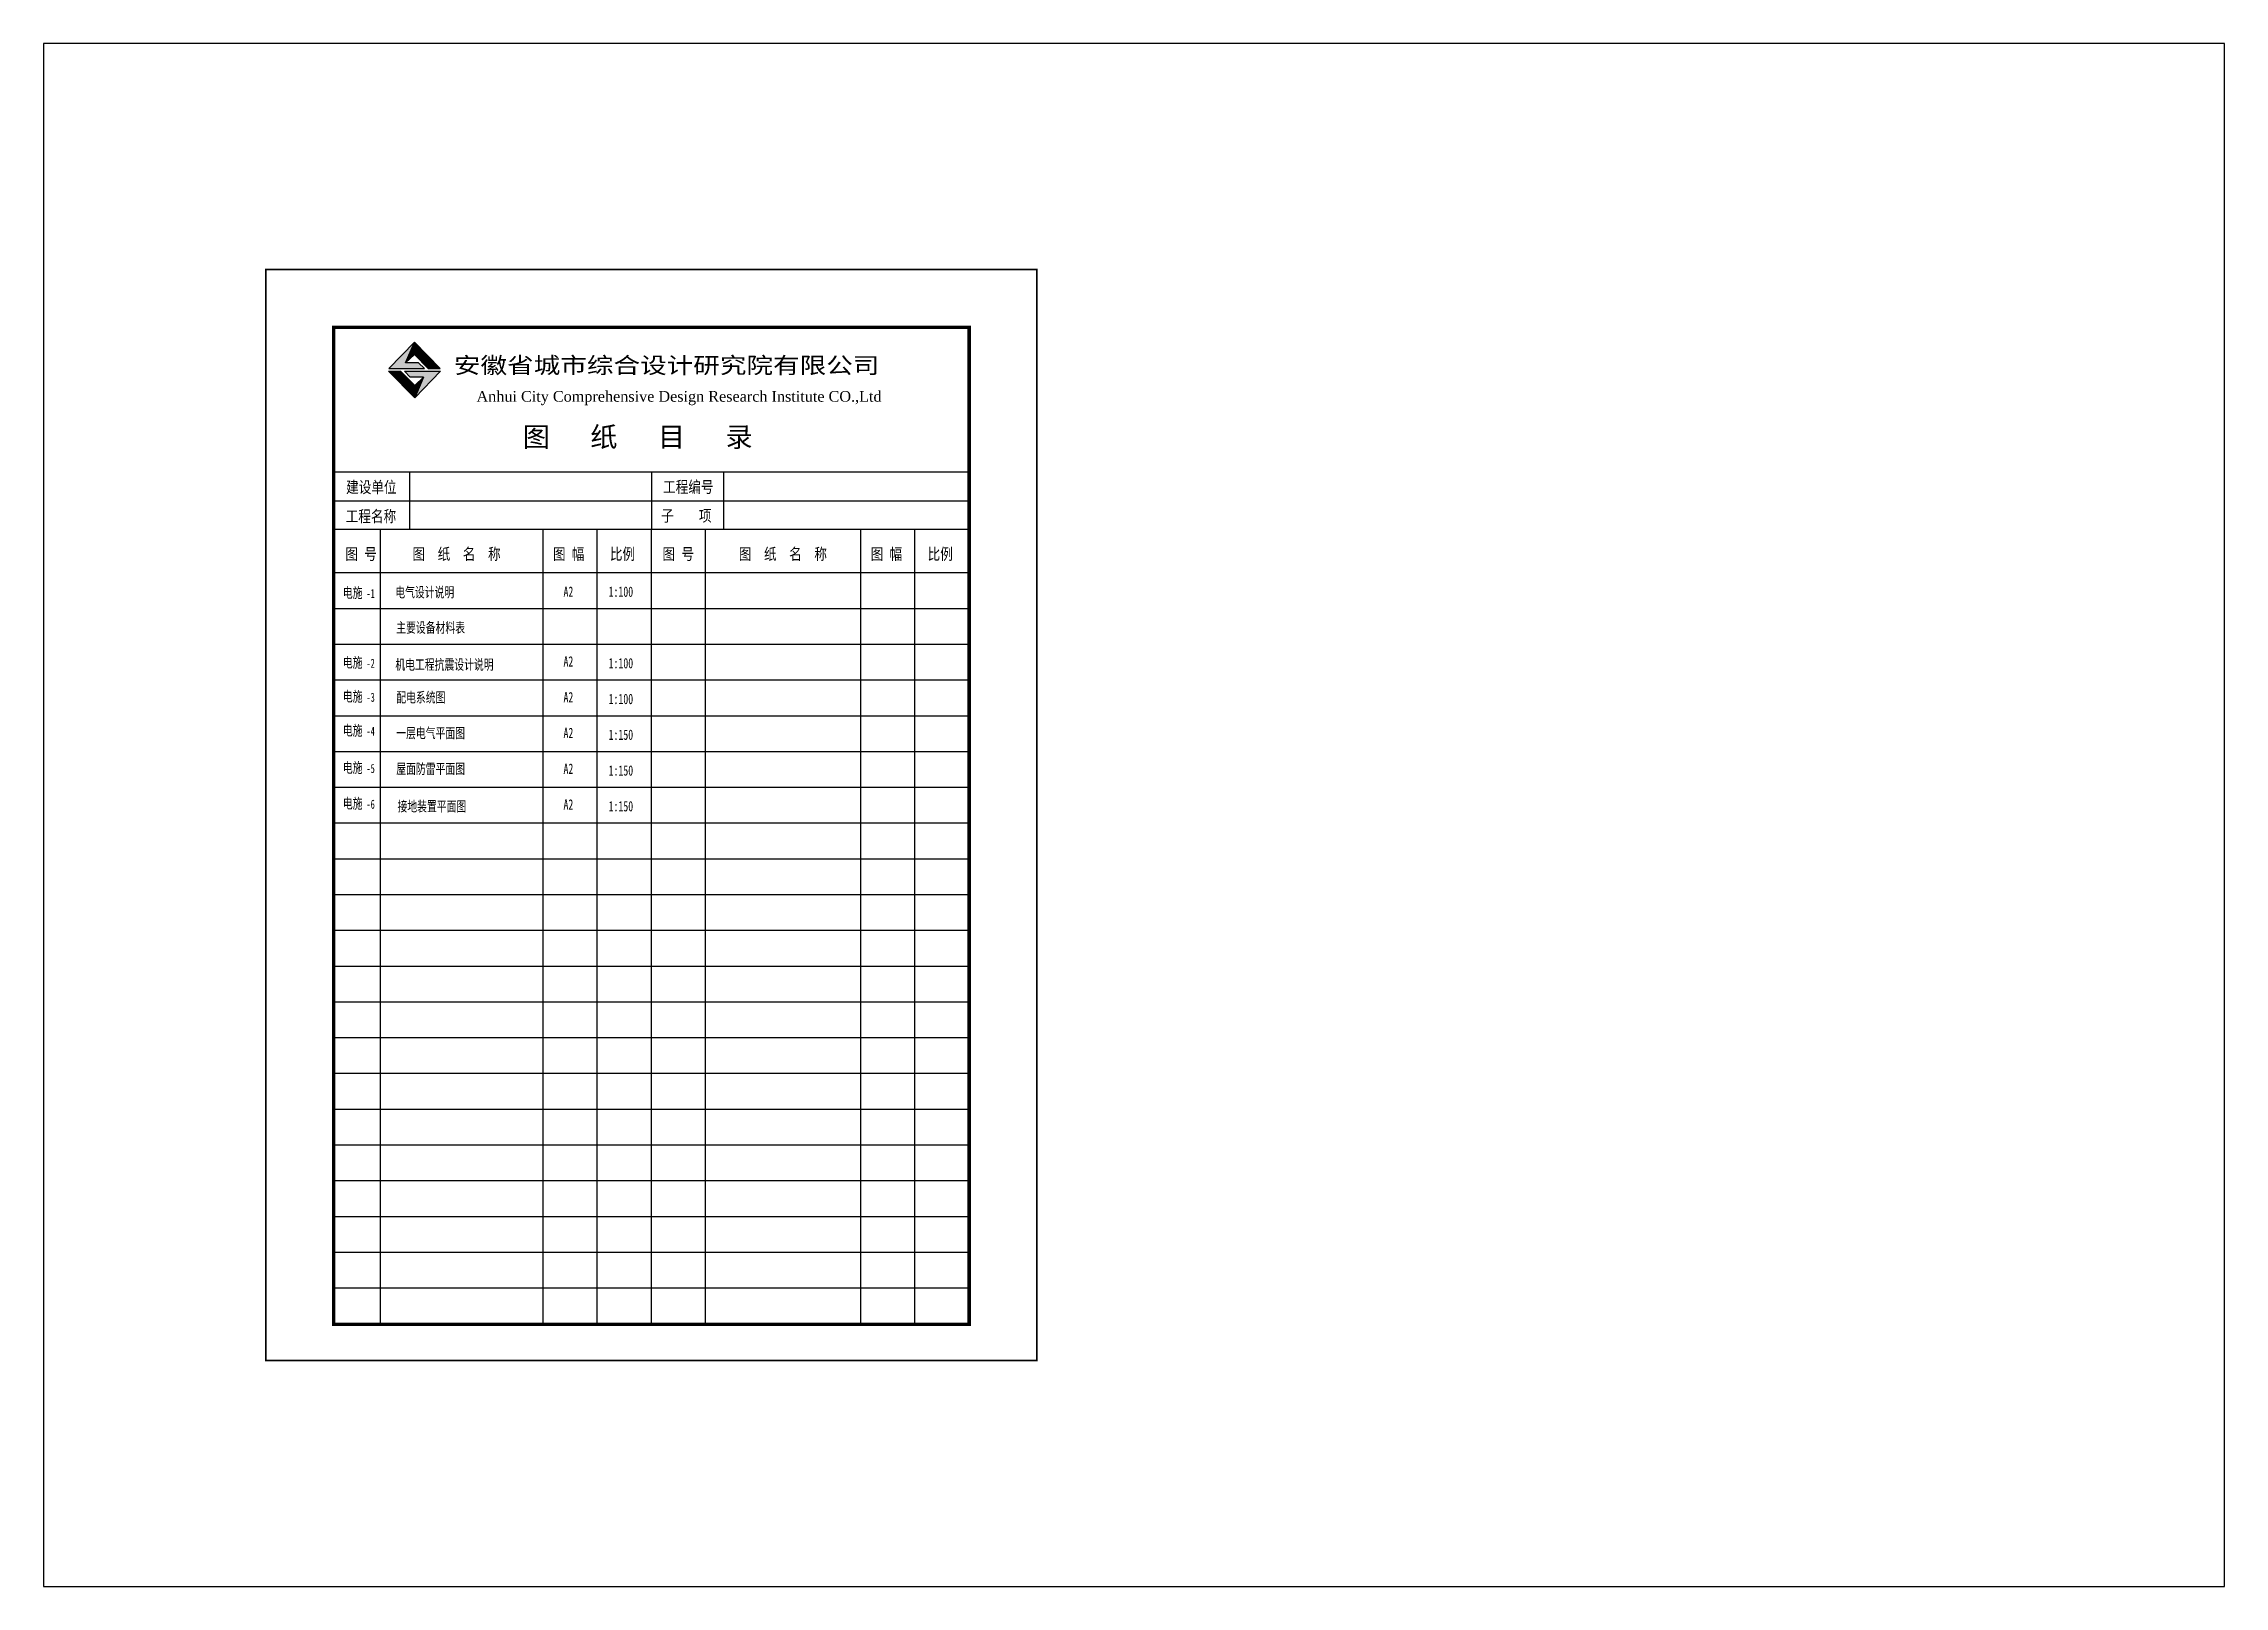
# Model space of a CAD drawing. Extents: x 185245 to 1992634, y -19957 to 755165.
# Drawn here: x 1845574 to 1904974, y 631707 to 673707 of the extents above; entities that cross this region are included whole.
import ezdxf

# ---------------------------------------------------------------- set-up
doc = ezdxf.new("R2010")
doc.units = 0
doc.header["$LTSCALE"] = 1000
doc.header["$MEASUREMENT"] = 0
for name, color, linetype in [('A_DE_DETAIL_3', 144, 'Continuous'), ('PUB_TEXT', 7, 'Continuous'), ('PUB_TITLE', 4, 'Continuous')]:
    doc.layers.add(name, color=color, linetype=linetype)
doc.styles.add('-宋体', font='')
doc.styles.add('_SIMPLEX9', font='', dxfattribs={"width": 0.675})
doc.styles.add('GHF', font='times.ttf')
doc.styles.add('宋体', font='')
doc.styles.get('-宋体').set_extended_font_data('SimSun')
doc.styles.get('_SIMPLEX9').set_extended_font_data('SimSun')
doc.styles.get('宋体').set_extended_font_data('NSimSun')
pattern_1 = [(0, (739743.0128, 1153372.1996), (1.983867188, 3.967734375), [0, -3.967734375])]

msp = doc.modelspace()

# ---------------------------------------------------------------- texts
at = {"color": 11, "lineweight": -3, "style": '-宋体'}
msp.add_text('图   纸   目   录', height=540.894, dxfattribs=at).set_placement((1858623.9, 662732))
at = {"layer": 'PUB_TEXT', "lineweight": -3}
for s, height, style, width, p in [('安徽省城市综合设计研究院有限公司', 442.55, '宋体', 1.2, (1856749.5, 664728.9)), ('电施', 280.28, '宋体', 0.7, (1853725.6, 658618.1)), ('-1', 246.65, '_SIMPLEX9', 0.675, (1854368.9, 658612.6)), ('电气设计说明', 280.28, '宋体', 0.7, (1855152.7, 658632.1)), ('A2', 280.28, '宋体', 0.7, (1859735.1, 658647)), ('1:100', 280.28, '宋体', 0.7, (1860964.3, 658647)), ('主要设备材料表', 280.28, '宋体', 0.7, (1855180.2, 657669.1)), ('电施', 280.28, '宋体', 0.7, (1853725.6, 656719.6)), ('机电工程抗震设计说明', 280.28, '宋体', 0.7, (1855154.3, 656662.8)), ('A2', 280.28, '宋体', 0.7, (1859735.1, 656748.5)), ('1:100', 280.28, '宋体', 0.7, (1860964.3, 656699.8)), ('-2', 246.65, '_SIMPLEX9', 0.675, (1854368.9, 656714)), ('电施', 280.28, '宋体', 0.7, (1853725.6, 655794.7)), ('-3', 246.65, '_SIMPLEX9', 0.675, (1854368.9, 655789.1)), ('配电系统图', 280.28, '宋体', 0.7, (1855180.2, 655770.5)), ('A2', 280.28, '宋体', 0.7, (1859735.1, 655774.9)), ('1:100', 280.28, '宋体', 0.7, (1860964.3, 655726.2)), ('电施', 280.28, '宋体', 0.7, (1853725.6, 654869.7)), ('-4', 246.65, '_SIMPLEX9', 0.675, (1854368.9, 654864.2)), ('一层电气平面图', 280.28, '宋体', 0.7, (1855180.2, 654799.6)), ('A2', 280.28, '宋体', 0.7, (1859735.1, 654801.2)), ('1:150', 280.28, '宋体', 0.7, (1860964.3, 654752.6)), ('电施', 280.28, '宋体', 0.7, (1853725.6, 653856.5)), ('-5', 246.65, '_SIMPLEX9', 0.675, (1854368.9, 653851)), ('屋面防雷平面图', 280.28, '宋体', 0.7, (1855180.2, 653825.9)), ('A2', 280.28, '宋体', 0.7, (1859735.1, 653827.6)), ('1:150', 280.28, '宋体', 0.7, (1860964.3, 653779)), ('电施', 280.28, '宋体', 0.7, (1853725.6, 652882.9)), ('-6', 246.65, '_SIMPLEX9', 0.675, (1854368.9, 652877.4)), ('接地装置平面图', 280.28, '宋体', 0.7, (1855213.3, 652805, 0)), ('A2', 280.28, '宋体', 0.7, (1859735.1, 652854)), ('1:150', 280.28, '宋体', 0.7, (1860964.3, 652805.4))]:
    msp.add_text(s, height=height, dxfattribs=dict(at, style=style, width=width)).set_placement(p)
at = {"layer": 'PUB_TEXT', "lineweight": -3, "style": 'GHF'}
msp.add_text('Anhui City Comprehensive Design Research Institute CO.,Ltd', height=291.563, dxfattribs=at).set_placement((1857366.6, 663958.6))
at = {"layer": 'PUB_TEXT', "color": 11, "lineweight": -3, "style": '-宋体', "width": 0.8}
for s, height, p in [('建设单位', 314.7, (1853814.2, 661475.4)), ('工程编号', 314.7, (1862447.9, 661481.2)), ('工程名称', 314.7, (1853803.9, 660682)), ('子    项', 314.7, (1862395, 660697.3)), ('图 号', 314.7, (1853794.7, 659656.2)), ('   图  纸  名  称', 314.702, (1855107.4, 659656.2)), ('图 幅', 314.7, (1859447.2, 659656.2)), ('比例', 314.7, (1860998.7, 659656.2)), ('图 号', 314.7, (1862432.4, 659656.2)), ('   图  纸  名  称', 314.702, (1863996.3, 659656.2)), ('图 幅', 314.7, (1868101.5, 659656.2)), ('比例', 314.7, (1869653, 659656.2))]:
    msp.add_text(s, height=height, dxfattribs=at).set_placement(p)

# ---------------------------------------------------------------- hatches: boundary and pattern name
at = {"lineweight": -3}
msp.add_hatch(color=1, dxfattribs=at).paths.add_polyline_path([(1855432.3, 665018.2), (1855673.1, 665576.9), (1854978.6, 664863.2), (1855945.6, 664863.2), (1855785.2, 665018.2)])
at = {"layer": 'A_DE_DETAIL_3', "lineweight": -3}
for color, points in [(41, [(1856052.5, 664860.2), (1856379.9, 664860.2), (1855673.1, 665576.9)]), (41, [(1855291.8, 664791.3), (1854970.7, 664791.3), (1855682.5, 664068.3)]), (1, [(1855402.5, 664793.5), (1855560.4, 664627.8), (1855918.1, 664627.8), (1855682.5, 664068.3), (1856380.5, 664793.5)])]:
    msp.add_hatch(color=color, dxfattribs=at).paths.add_polyline_path(points)
at = {"layer": 'PUB_TEXT', "lineweight": -3}
h = msp.add_hatch(dxfattribs=at)
h.set_pattern_fill('松散材料', color=256, scale=2.116125, style=0)
h.set_pattern_definition(pattern_1)
h.paths.add_polyline_path([(1855673.1, 665248.4), (1855673.1, 665576.9), (1855432.3, 665018.2)])
h = msp.add_hatch(dxfattribs=at)
h.set_pattern_fill('松散材料', color=256, scale=2.116125, style=0)
h.set_pattern_definition(pattern_1)
h.paths.add_polyline_path([(1856052.5, 664860.2), (1855673.1, 665576.9), (1855673.1, 665248.4)])
h = msp.add_hatch(dxfattribs=at)
h.set_pattern_fill('松散材料', color=256, scale=2.116125, style=0)
h.set_pattern_definition(pattern_1)
h.paths.add_polyline_path([(1855291.8, 664791.3), (1855682.5, 664068.3), (1855682.5, 664401.6)])
h.paths.add_polyline_path([(1855682.5, 664068.3), (1855918.1, 664627.8), (1855682.5, 664401.6)])

# ---------------------------------------------------------------- linework, layer by layer
at = {"lineweight": -3}
for p, q in [((1855432.3, 665018.2), (1855673.1, 665576.9)), ((1855673.1, 665576.9), (1856052.5, 664860.2)), ((1855682.5, 664068.3), (1854970.7, 664791.3)), ((1854970.7, 664791.3), (1855291.8, 664791.3)), ((1855291.8, 664791.3), (1855682.5, 664068.3)), ((1855402.5, 664793.5), (1856380.5, 664793.5)), ((1855560.4, 664627.8), (1855402.5, 664793.5)), ((1856380.5, 664793.5), (1855682.5, 664068.3)), ((1855918.1, 664627.8), (1855560.4, 664627.8)), ((1855918.1, 664627.8), (1855682.5, 664068.3))]:
    msp.add_line(p, q, dxfattribs=at)
at = {"layer": 'PUB_TEXT', "lineweight": -3}
for p, q in [((1855682.5, 664401.6), (1855291.8, 664791.3)), ((1855682.5, 664401.6), (1855918.1, 664627.8)), ((1855682.5, 664068.3), (1855682.5, 664401.6))]:
    msp.add_line(p, q, dxfattribs=at)
at = {"layer": 'PUB_TEXT', "color": 11, "lineweight": -3}
for p, q in [((1853475.5, 662049.7), (1870784.1, 662049.7)), ((1855540.8, 662024.9), (1855540.8, 660476.2)), ((1862129.8, 662049.7), (1862129.8, 660476.2)), ((1864096.7, 662049.7), (1864096.7, 660476.2)), ((1853475.5, 661262.9), (1870784.1, 661262.9)), ((1870784.1, 660476.2), (1853475.5, 660476.2)), ((1854752.3, 638850.3), (1854752.3, 660476.2)), ((1859179.5, 638850.3), (1859179.5, 660476.2)), ((1860654.7, 638850.3), (1860654.7, 660476.2)), ((1862129.8, 638850.3), (1862129.8, 660476.2)), ((1863605, 638850.3), (1863605, 660476.2)), ((1867833.8, 638850.3), (1867833.8, 660476.2)), ((1869309, 638850.3), (1869309, 660476.2)), ((1870784.1, 659296.1), (1853475.5, 659296.1)), ((1870784.1, 659296.1), (1853475.5, 659296.1)), ((1870784.1, 658322.4), (1853475.5, 658322.4)), ((1870784.1, 657348.8), (1853475.5, 657348.8)), ((1870784.1, 656375.2), (1853475.5, 656375.2)), ((1870784.1, 655401.6), (1853475.5, 655401.6)), ((1870784.1, 654428), (1853475.5, 654428)), ((1870784.1, 653454.4), (1853475.5, 653454.4)), ((1870784.1, 652480.8), (1853475.5, 652480.8)), ((1870784.1, 651507.2), (1853475.5, 651507.2)), ((1870784.1, 650533.6), (1853475.5, 650533.6)), ((1870784.1, 649560), (1853475.5, 649560)), ((1870784.1, 648586.4), (1853475.5, 648586.4)), ((1870784.1, 647612.7), (1853475.5, 647612.7)), ((1870784.1, 646639.1), (1853475.5, 646639.1)), ((1870784.1, 645665.5), (1853475.5, 645665.5)), ((1870784.1, 644691.9), (1853475.5, 644691.9)), ((1870784.1, 643718.3), (1853475.5, 643718.3)), ((1870784.1, 642744.7), (1853475.5, 642744.7)), ((1870784.1, 641771.1), (1853475.5, 641771.1)), ((1870784.1, 640797.5), (1853475.5, 640797.5)), ((1870784.1, 639823.9), (1853475.5, 639823.9))]:
    msp.add_line(p, q, dxfattribs=at)
at = {"layer": 'PUB_TEXT', "color": 2, "lineweight": -3, "const_width": 49.2}
msp.add_lwpolyline([(1851629.8, 667557), (1872629.8, 667557), (1872629.8, 637857), (1851629.8, 637857)], close=True, dxfattribs=at)
at = {"layer": 'PUB_TEXT', "color": 11, "lineweight": -3, "const_width": 98.3}
msp.add_lwpolyline([(1853475.5, 638840.4), (1853475.5, 665983.5), (1870784.1, 665983.5), (1870784.1, 638840.4)], close=True, dxfattribs=at)
at = {"layer": 'PUB_TEXT', "lineweight": -3}
for points in [[(1855785.2, 665018.2), (1855432.3, 665018.2), (1855673.1, 665248.4), (1856052.5, 664860.2), (1856379.9, 664860.2), (1855673.1, 665576.9), (1854978.6, 664863.2), (1855945.6, 664863.2), (1855785.2, 665018.2)], [(1855673.1, 665576.9), (1855673.1, 665248.4)]]:
    msp.add_lwpolyline(points, dxfattribs=at)
at = {"layer": 'PUB_TITLE', "color": 4, "lineweight": -3}
msp.add_lwpolyline([(1845574.4, 631707), (1904974.4, 631707), (1904974.4, 673707), (1845574.4, 673707)], close=True, dxfattribs=at)

msp.set_redraw_order([(e.dxf.handle, doc.entitydb.next_handle()) for e in msp.query("TEXT MTEXT ATTDEF DIMENSION ARC_DIMENSION")])  # texts and dimensions are drawn at this point

doc.saveas('drawing.dxf')
